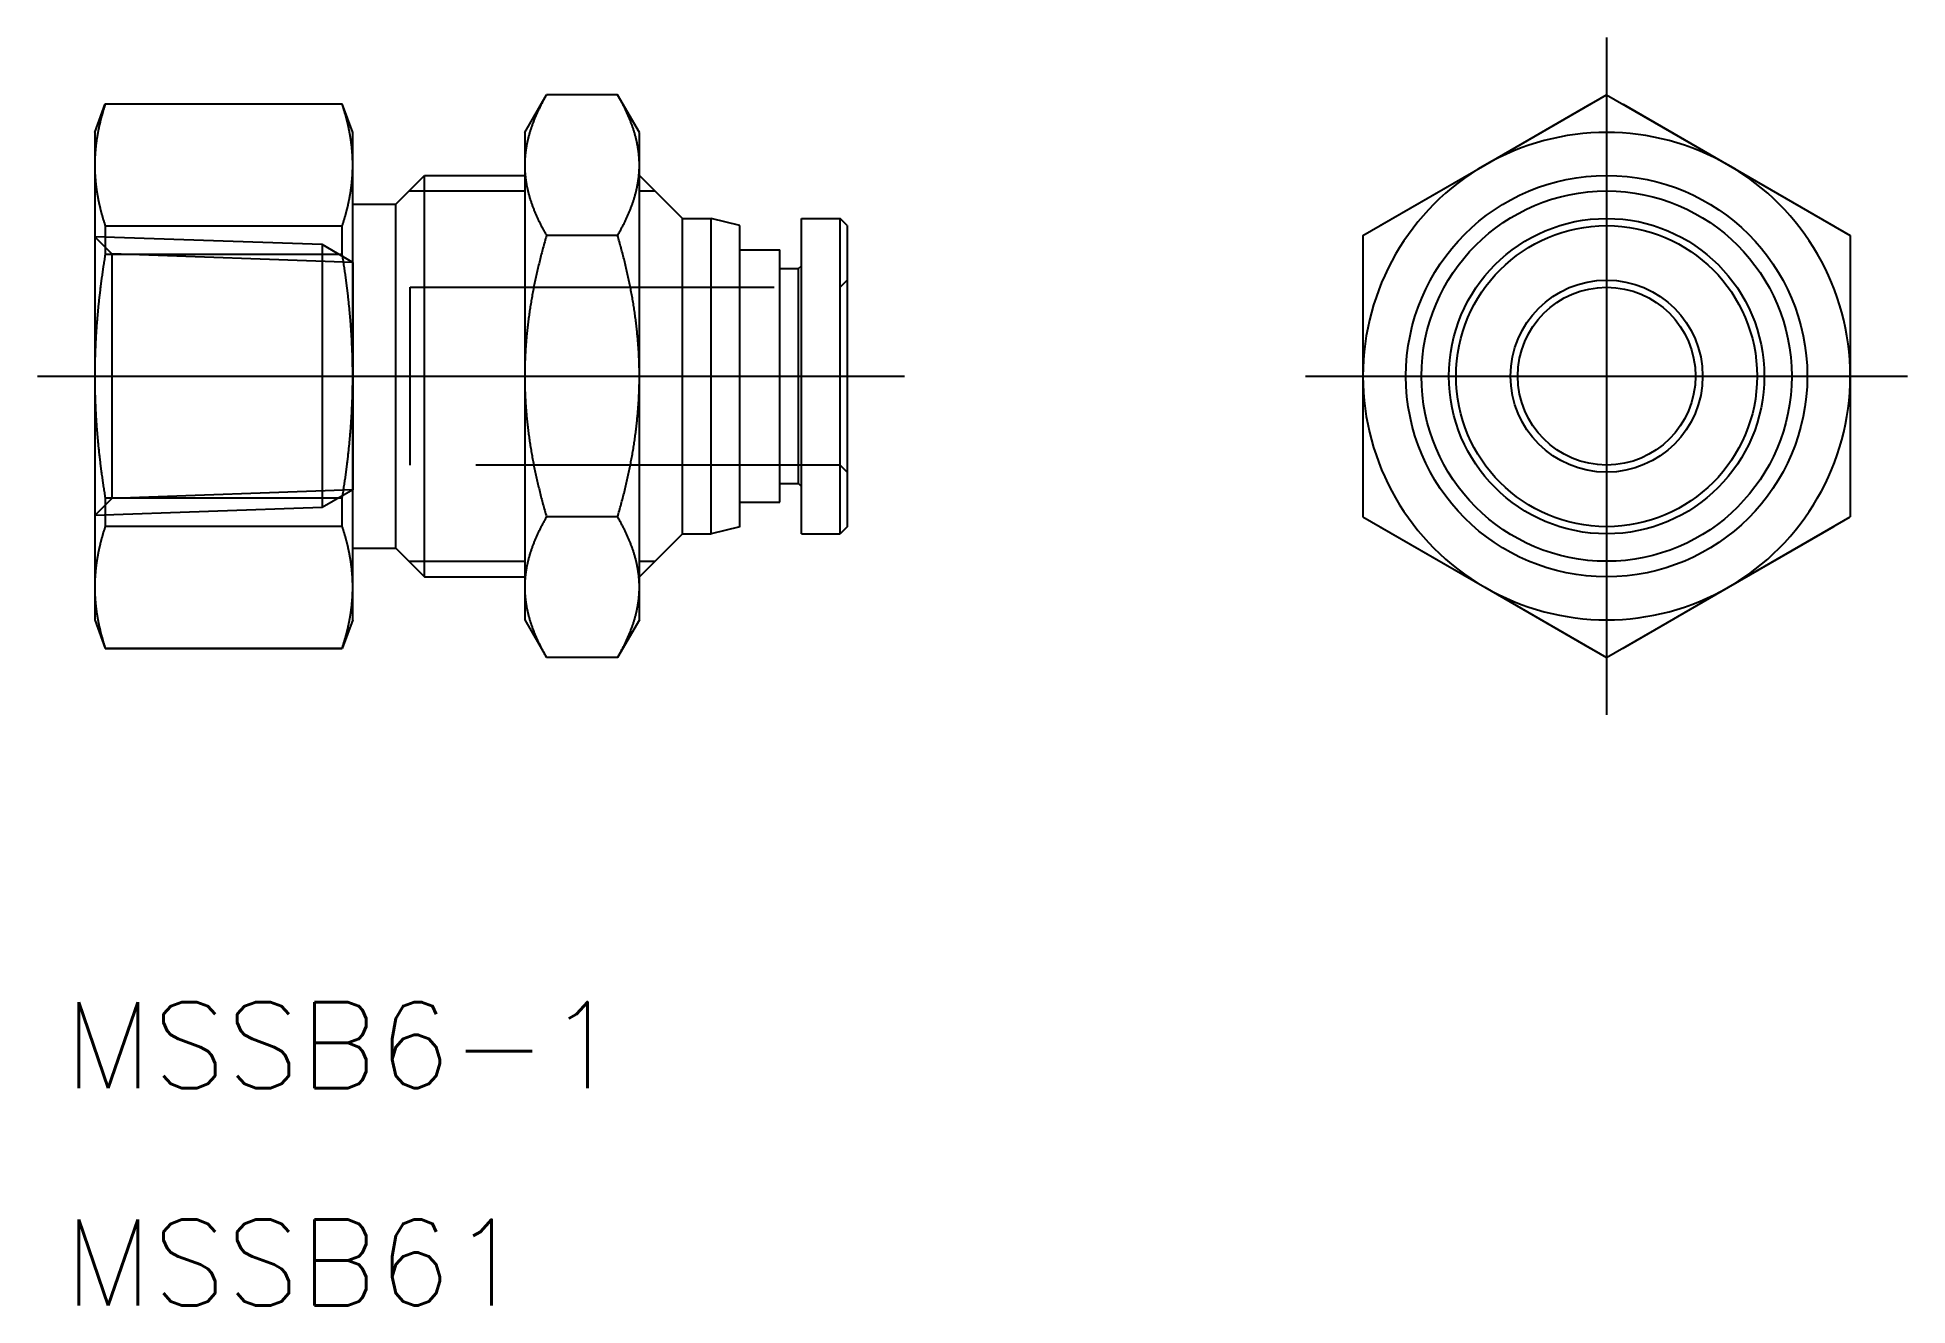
# Model space of a CAD drawing. Extents: x -2 to 63.2, y -32.4 to 11.8.
import ezdxf

# ---------------------------------------------------------------- set-up
doc = ezdxf.new("R2010")
doc.units = 0
doc.linetypes.add('CENTER', pattern=[50.8, 31.75, -6.35, 6.35, -6.35])
doc.linetypes.add('DASHED', pattern=[19.05, 12.7, -6.35])
doc.layers.get('0').update_dxf_attribs({"linetype": 'CONTINUOUS'})
doc.layers.add('CENTER', color=1, linetype='CENTER')
doc.styles.get("Standard").update_dxf_attribs({"font": 'txt.shx', "height": 3, "bigfont": 'bigfont.shx'})

msp = doc.modelspace()

# ---------------------------------------------------------------- texts
at = {"color": 7, "linetype": 'CONTINUOUS'}
for s, p in [('MSSB6-1', (-1.071, -24.83)), ('MSSB61', (-1.071, -32.418))]:
    msp.add_text(s, height=3, dxfattribs=at).set_placement(p)

# ---------------------------------------------------------------- linework, layer by layer
at = {"color": 7, "linetype": 'CONTINUOUS'}
for p, q in [((15, 8.5), (15.759, 9.815)), ((18.241, 9.815), (15.759, 9.815)), ((19, 8.5), (18.241, 9.815)), ((48.49, 7.361), (52.74, 9.815)), ((52.74, 9.815), (56.99, 7.361)), ((0, 8.5), (0.364, 9.5)), ((0.364, 9.5), (8.636, 9.5)), ((0.364, 9.5), (0.364, 9.483)), ((8.636, 9.483), (0.364, 9.483)), ((8.636, 9.483), (8.636, 9.5)), ((9, 8.5), (8.636, 9.5)), ((48.49, 7.361), (52.164, 9.483)), ((53.316, 9.483), (56.99, 7.361)), ((0, 8.5), (0, 7.361)), ((9, 7.361), (9, 8.5)), ((15, 8.5), (15, 7.361)), ((19, 7.361), (19, 8.5)), ((0, 7.361), (0, 0)), ((9, 0), (9, 7.361)), ((15, 7.361), (15, 0)), ((19, 0), (19, 7.361)), ((44.24, 4.907), (48.49, 7.361)), ((44.816, 5.24), (48.49, 7.361)), ((56.99, 7.361), (61.24, 4.907)), ((56.99, 7.361), (60.664, 5.24)), ((10.5, 6), (11.5, 7)), ((11.5, -7), (11.5, 7)), ((11.5, 7), (15, 7)), ((20.5, 5.5), (19, 7)), ((9, 6), (10.5, 6)), ((10.5, -6), (10.5, 6)), ((0.364, 5.24), (8.636, 5.24)), ((0.364, 5.24), (0.364, 4.243)), ((8.636, 4.243), (8.636, 5.24)), ((20.5, -5.5), (20.5, 5.5)), ((20.5, 5.5), (21.5, 5.5)), ((21.5, -5.5), (21.5, 5.5)), ((22.5, 5.25), (21.5, 5.5)), ((22.5, -5.25), (22.5, 5.25)), ((24.65, -5.5), (24.65, 5.5)), ((24.65, 5.5), (26, 5.5)), ((26, -5.5), (26, 5.5)), ((26.25, 5.25), (26, 5.5)), ((26.25, 5.25), (26.25, -5.25)), ((18.241, 4.907), (15.759, 4.907)), ((44.24, 4.907), (44.24, 0)), ((61.24, 4.907), (61.24, 0)), ((8.636, 4.243), (0.364, 4.243)), ((22.5, 4.4), (23.9, 4.4)), ((23.9, -4.4), (23.9, 4.4)), ((44.24, 4.243), (44.24, 0)), ((61.24, 4.243), (61.24, 0)), ((23.9, 3.75), (24.55, 3.75)), ((24.55, 3.75), (24.65, 3.85)), ((24.55, -3.75), (24.55, 3.75)), ((0, 0), (0, -7.361)), ((9, -7.361), (9, 0)), ((15, 0), (15, -7.361)), ((19, -7.361), (19, 0)), ((44.24, 0), (44.24, -4.907)), ((44.24, 0), (44.24, -4.243)), ((61.24, 0), (61.24, -4.907)), ((61.24, 0), (61.24, -4.243)), ((23.9, -3.75), (24.55, -3.75)), ((24.55, -3.75), (24.65, -3.85)), ((0.364, -4.243), (8.636, -4.243)), ((0.364, -4.243), (0.364, -5.24)), ((8.636, -5.24), (8.636, -4.243)), ((22.5, -4.4), (23.9, -4.4)), ((18.241, -4.907), (15.759, -4.907)), ((44.24, -4.907), (48.49, -7.361)), ((56.99, -7.361), (61.24, -4.907)), ((8.636, -5.24), (0.364, -5.24)), ((20.5, -5.5), (19, -7)), ((20.5, -5.5), (21.5, -5.5)), ((22.5, -5.25), (21.5, -5.5)), ((24.65, -5.5), (26, -5.5)), ((26.25, -5.25), (26, -5.5)), ((44.816, -5.24), (48.49, -7.361)), ((56.99, -7.361), (60.664, -5.24)), ((9, -6), (10.5, -6)), ((10.5, -6), (11.5, -7)), ((11.5, -7), (15, -7)), ((0, -7.361), (0, -8.5)), ((9, -8.5), (9, -7.361)), ((15, -7.361), (15, -8.5)), ((19, -8.5), (19, -7.361)), ((48.49, -7.361), (52.74, -9.815)), ((48.49, -7.361), (52.164, -9.483)), ((52.74, -9.815), (56.99, -7.361)), ((53.316, -9.483), (56.99, -7.361)), ((0, -8.5), (0.364, -9.5)), ((9, -8.5), (8.636, -9.5)), ((15, -8.5), (15.759, -9.815)), ((19, -8.5), (18.241, -9.815)), ((0.364, -9.483), (8.636, -9.483)), ((0.364, -9.483), (0.364, -9.5)), ((0.364, -9.5), (8.636, -9.5)), ((8.636, -9.5), (8.636, -9.483)), ((18.241, -9.815), (15.759, -9.815))]:
    msp.add_line(p, q, dxfattribs=at)
at = {"color": 3, "linetype": 'CONTINUOUS'}
for p, q in [((10.959, 6.458), (15, 6.458)), ((19, 6.458), (19.541, 6.458)), ((10.959, -6.458), (15, -6.458)), ((19, -6.458), (19.541, -6.458))]:
    msp.add_line(p, q, dxfattribs=at)
at = {"color": 3, "linetype": 'DASHED'}
for p, q in [((7.929, 4.587), (0, 4.864)), ((0, 4.864), (0.602, 4.262)), ((7.929, 4.587), (7.929, -4.587)), ((9, 3.969), (7.929, 4.587)), ((9, 3.969), (0.602, 4.262)), ((0.602, 4.262), (0.602, -4.262)), ((9, 3.969), (9, -3.969)), ((26, 3.1), (26.25, 3.35)), ((11, 3.1), (26, 3.1)), ((11, -3.1), (11, 3.1)), ((26, -3.1), (11, -3.1)), ((26.25, -3.35), (26, -3.1)), ((0, -4.864), (0.602, -4.262)), ((9, -3.969), (0.602, -4.262)), ((9, -3.969), (7.929, -4.587)), ((7.929, -4.587), (0, -4.864))]:
    msp.add_line(p, q, dxfattribs=at)
at = {"color": 7}
for points in [[(15.759, 9.815, 0), (15.743, 9.787, 0), (15.727, 9.759, 0), (15.711, 9.731, 0), (15.696, 9.704, 0), (15.681, 9.676, 0), (15.665, 9.648, 0), (15.65, 9.621, 0), (15.636, 9.593, 0), (15.621, 9.566, 0), (15.607, 9.539, 0), (15.592, 9.512, 0), (15.578, 9.485, 0), (15.565, 9.458, 0), (15.551, 9.431, 0), (15.537, 9.404, 0), (15.524, 9.377, 0), (15.511, 9.35, 0), (15.498, 9.323, 0), (15.485, 9.297, 0), (15.472, 9.27, 0), (15.46, 9.244, 0), (15.447, 9.217, 0), (15.435, 9.191, 0), (15.423, 9.164, 0), (15.412, 9.138, 0), (15.4, 9.112, 0), (15.389, 9.086, 0), (15.377, 9.06, 0), (15.366, 9.033, 0), (15.355, 9.007, 0), (15.345, 8.981, 0), (15.334, 8.955, 0), (15.323, 8.93, 0), (15.313, 8.904, 0), (15.303, 8.878, 0), (15.293, 8.852, 0), (15.283, 8.826, 0), (15.274, 8.801, 0), (15.264, 8.775, 0), (15.255, 8.749, 0), (15.246, 8.724, 0), (15.237, 8.698, 0), (15.228, 8.673, 0), (15.22, 8.647, 0), (15.211, 8.622, 0), (15.203, 8.596, 0), (15.195, 8.571, 0), (15.187, 8.546, 0), (15.179, 8.52, 0), (15.172, 8.495, 0), (15.164, 8.47, 0), (15.157, 8.444, 0), (15.15, 8.419, 0), (15.143, 8.394, 0), (15.136, 8.369, 0), (15.129, 8.344, 0), (15.123, 8.318, 0), (15.117, 8.293, 0), (15.111, 8.268, 0), (15.104, 8.243, 0), (15.099, 8.218, 0), (15.093, 8.193, 0), (15.088, 8.168, 0), (15.082, 8.142, 0), (15.077, 8.117, 0), (15.072, 8.092, 0), (15.067, 8.067, 0), (15.063, 8.042, 0), (15.058, 8.017, 0), (15.054, 7.992, 0), (15.05, 7.967, 0), (15.046, 7.942, 0), (15.042, 7.917, 0), (15.038, 7.892, 0), (15.035, 7.867, 0), (15.031, 7.841, 0), (15.028, 7.816, 0), (15.025, 7.791, 0), (15.022, 7.766, 0), (15.02, 7.741, 0), (15.017, 7.716, 0), (15.015, 7.691, 0), (15.012, 7.665, 0), (15.011, 7.64, 0), (15.009, 7.615, 0), (15.007, 7.59, 0), (15.006, 7.564, 0), (15.004, 7.539, 0), (15.003, 7.514, 0), (15.002, 7.488, 0), (15.001, 7.463, 0), (15.001, 7.438, 0), (15, 7.412, 0), (15, 7.387, 0), (15, 7.361, 0)], [(19, 7.361, 0), (19, 7.387, 0), (19, 7.412, 0), (18.999, 7.438, 0), (18.999, 7.463, 0), (18.998, 7.488, 0), (18.997, 7.514, 0), (18.996, 7.539, 0), (18.994, 7.564, 0), (18.993, 7.59, 0), (18.991, 7.615, 0), (18.989, 7.64, 0), (18.988, 7.665, 0), (18.985, 7.691, 0), (18.983, 7.716, 0), (18.98, 7.741, 0), (18.978, 7.766, 0), (18.975, 7.791, 0), (18.972, 7.816, 0), (18.969, 7.841, 0), (18.965, 7.867, 0), (18.962, 7.892, 0), (18.958, 7.917, 0), (18.954, 7.942, 0), (18.95, 7.967, 0), (18.946, 7.992, 0), (18.942, 8.017, 0), (18.937, 8.042, 0), (18.933, 8.067, 0), (18.928, 8.092, 0), (18.923, 8.117, 0), (18.918, 8.142, 0), (18.912, 8.168, 0), (18.907, 8.193, 0), (18.901, 8.218, 0), (18.895, 8.243, 0), (18.89, 8.268, 0), (18.883, 8.293, 0), (18.877, 8.318, 0), (18.871, 8.344, 0), (18.864, 8.369, 0), (18.857, 8.394, 0), (18.85, 8.419, 0), (18.843, 8.444, 0), (18.836, 8.47, 0), (18.828, 8.495, 0), (18.821, 8.52, 0), (18.813, 8.546, 0), (18.805, 8.571, 0), (18.797, 8.596, 0), (18.789, 8.622, 0), (18.78, 8.647, 0), (18.772, 8.673, 0), (18.763, 8.698, 0), (18.754, 8.724, 0), (18.745, 8.749, 0), (18.736, 8.775, 0), (18.726, 8.801, 0), (18.717, 8.826, 0), (18.707, 8.852, 0), (18.697, 8.878, 0), (18.687, 8.904, 0), (18.677, 8.93, 0), (18.666, 8.955, 0), (18.655, 8.981, 0), (18.645, 9.007, 0), (18.634, 9.033, 0), (18.623, 9.06, 0), (18.611, 9.086, 0), (18.6, 9.112, 0), (18.588, 9.138, 0), (18.577, 9.164, 0), (18.565, 9.191, 0), (18.552, 9.217, 0), (18.54, 9.244, 0), (18.528, 9.27, 0), (18.515, 9.297, 0), (18.502, 9.323, 0), (18.489, 9.35, 0), (18.476, 9.377, 0), (18.463, 9.404, 0), (18.449, 9.431, 0), (18.436, 9.458, 0), (18.422, 9.485, 0), (18.407, 9.512, 0), (18.393, 9.539, 0), (18.379, 9.566, 0), (18.364, 9.593, 0), (18.349, 9.621, 0), (18.334, 9.648, 0), (18.319, 9.676, 0), (18.304, 9.704, 0), (18.288, 9.731, 0), (18.273, 9.759, 0), (18.257, 9.787, 0), (18.241, 9.815, 0)], [(0.364, 9.483, 0), (0.356, 9.459, 0), (0.349, 9.436, 0), (0.342, 9.413, 0), (0.335, 9.39, 0), (0.327, 9.367, 0), (0.32, 9.344, 0), (0.313, 9.322, 0), (0.306, 9.299, 0), (0.299, 9.276, 0), (0.293, 9.253, 0), (0.286, 9.23, 0), (0.279, 9.208, 0), (0.273, 9.185, 0), (0.266, 9.162, 0), (0.26, 9.14, 0), (0.254, 9.117, 0), (0.247, 9.095, 0), (0.241, 9.072, 0), (0.235, 9.05, 0), (0.229, 9.027, 0), (0.223, 9.005, 0), (0.217, 8.982, 0), (0.212, 8.96, 0), (0.206, 8.938, 0), (0.2, 8.915, 0), (0.195, 8.893, 0), (0.189, 8.871, 0), (0.184, 8.848, 0), (0.179, 8.826, 0), (0.173, 8.804, 0), (0.168, 8.782, 0), (0.163, 8.759, 0), (0.158, 8.737, 0), (0.153, 8.715, 0), (0.148, 8.693, 0), (0.144, 8.671, 0), (0.139, 8.648, 0), (0.134, 8.626, 0), (0.13, 8.604, 0), (0.125, 8.582, 0), (0.121, 8.56, 0), (0.116, 8.538, 0), (0.112, 8.516, 0), (0.108, 8.494, 0), (0.104, 8.472, 0), (0.1, 8.45, 0), (0.096, 8.428, 0), (0.092, 8.406, 0), (0.088, 8.384, 0), (0.085, 8.362, 0), (0.081, 8.34, 0), (0.077, 8.318, 0), (0.074, 8.296, 0), (0.07, 8.274, 0), (0.067, 8.252, 0), (0.064, 8.23, 0), (0.061, 8.208, 0), (0.058, 8.186, 0), (0.055, 8.164, 0), (0.052, 8.142, 0), (0.049, 8.12, 0), (0.046, 8.097, 0), (0.043, 8.075, 0), (0.041, 8.053, 0), (0.038, 8.031, 0), (0.036, 8.009, 0), (0.033, 7.987, 0), (0.031, 7.965, 0), (0.029, 7.943, 0), (0.027, 7.921, 0), (0.025, 7.899, 0), (0.023, 7.877, 0), (0.021, 7.854, 0), (0.019, 7.832, 0), (0.017, 7.81, 0), (0.016, 7.788, 0), (0.014, 7.766, 0), (0.012, 7.743, 0), (0.011, 7.721, 0), (0.01, 7.699, 0), (0.009, 7.677, 0), (0.007, 7.654, 0), (0.006, 7.632, 0), (0.005, 7.609, 0), (0.004, 7.587, 0), (0.004, 7.565, 0), (0.003, 7.542, 0), (0.002, 7.52, 0), (0.002, 7.497, 0), (0.001, 7.475, 0), (0.001, 7.452, 0), (0, 7.429, 0), (0, 7.407, 0), (0, 7.384, 0), (0, 7.361, 0)], [(9, 7.361, 0), (9, 7.383, 0), (9, 7.405, 0), (9, 7.428, 0), (8.999, 7.45, 0), (8.999, 7.472, 0), (8.998, 7.494, 0), (8.998, 7.516, 0), (8.997, 7.538, 0), (8.997, 7.56, 0), (8.996, 7.582, 0), (8.995, 7.604, 0), (8.994, 7.625, 0), (8.993, 7.647, 0), (8.992, 7.669, 0), (8.991, 7.691, 0), (8.989, 7.713, 0), (8.988, 7.735, 0), (8.987, 7.757, 0), (8.985, 7.779, 0), (8.984, 7.801, 0), (8.982, 7.822, 0), (8.98, 7.844, 0), (8.978, 7.866, 0), (8.976, 7.888, 0), (8.974, 7.91, 0), (8.972, 7.932, 0), (8.97, 7.954, 0), (8.968, 7.975, 0), (8.966, 7.997, 0), (8.963, 8.019, 0), (8.961, 8.041, 0), (8.958, 8.063, 0), (8.956, 8.085, 0), (8.953, 8.106, 0), (8.95, 8.128, 0), (8.947, 8.15, 0), (8.944, 8.172, 0), (8.941, 8.194, 0), (8.938, 8.216, 0), (8.935, 8.238, 0), (8.932, 8.26, 0), (8.928, 8.282, 0), (8.925, 8.304, 0), (8.921, 8.326, 0), (8.918, 8.347, 0), (8.914, 8.369, 0), (8.91, 8.391, 0), (8.907, 8.414, 0), (8.903, 8.436, 0), (8.899, 8.458, 0), (8.895, 8.48, 0), (8.891, 8.502, 0), (8.886, 8.524, 0), (8.882, 8.546, 0), (8.878, 8.568, 0), (8.873, 8.59, 0), (8.869, 8.613, 0), (8.864, 8.635, 0), (8.859, 8.657, 0), (8.855, 8.679, 0), (8.85, 8.702, 0), (8.845, 8.724, 0), (8.84, 8.746, 0), (8.835, 8.769, 0), (8.83, 8.791, 0), (8.824, 8.814, 0), (8.819, 8.836, 0), (8.814, 8.859, 0), (8.808, 8.881, 0), (8.803, 8.904, 0), (8.797, 8.926, 0), (8.791, 8.949, 0), (8.785, 8.972, 0), (8.779, 8.995, 0), (8.773, 9.017, 0), (8.767, 9.04, 0), (8.761, 9.063, 0), (8.755, 9.086, 0), (8.749, 9.109, 0), (8.742, 9.132, 0), (8.736, 9.155, 0), (8.729, 9.178, 0), (8.723, 9.201, 0), (8.716, 9.224, 0), (8.709, 9.248, 0), (8.702, 9.271, 0), (8.695, 9.294, 0), (8.688, 9.317, 0), (8.681, 9.341, 0), (8.674, 9.364, 0), (8.666, 9.388, 0), (8.659, 9.411, 0), (8.651, 9.435, 0), (8.644, 9.459, 0), (8.636, 9.483, 0)], [(0, 7.361, 0), (0, 7.338, 0), (0, 7.316, 0), (0, 7.293, 0), (0.001, 7.27, 0), (0.001, 7.248, 0), (0.002, 7.225, 0), (0.002, 7.203, 0), (0.003, 7.18, 0), (0.004, 7.158, 0), (0.004, 7.135, 0), (0.005, 7.113, 0), (0.006, 7.091, 0), (0.007, 7.068, 0), (0.009, 7.046, 0), (0.01, 7.024, 0), (0.011, 7.001, 0), (0.012, 6.979, 0), (0.014, 6.957, 0), (0.016, 6.935, 0), (0.017, 6.912, 0), (0.019, 6.89, 0), (0.021, 6.868, 0), (0.023, 6.846, 0), (0.025, 6.824, 0), (0.027, 6.802, 0), (0.029, 6.779, 0), (0.031, 6.757, 0), (0.033, 6.735, 0), (0.036, 6.713, 0), (0.038, 6.691, 0), (0.041, 6.669, 0), (0.043, 6.647, 0), (0.046, 6.625, 0), (0.049, 6.603, 0), (0.052, 6.581, 0), (0.055, 6.559, 0), (0.058, 6.537, 0), (0.061, 6.515, 0), (0.064, 6.493, 0), (0.067, 6.471, 0), (0.07, 6.449, 0), (0.074, 6.427, 0), (0.077, 6.405, 0), (0.081, 6.383, 0), (0.085, 6.361, 0), (0.088, 6.339, 0), (0.092, 6.317, 0), (0.096, 6.295, 0), (0.1, 6.273, 0), (0.104, 6.251, 0), (0.108, 6.229, 0), (0.112, 6.206, 0), (0.116, 6.184, 0), (0.121, 6.162, 0), (0.125, 6.14, 0), (0.13, 6.118, 0), (0.134, 6.096, 0), (0.139, 6.074, 0), (0.144, 6.052, 0), (0.148, 6.03, 0), (0.153, 6.008, 0), (0.158, 5.985, 0), (0.163, 5.963, 0), (0.168, 5.941, 0), (0.173, 5.919, 0), (0.179, 5.896, 0), (0.184, 5.874, 0), (0.189, 5.852, 0), (0.195, 5.83, 0), (0.2, 5.807, 0), (0.206, 5.785, 0), (0.212, 5.763, 0), (0.217, 5.74, 0), (0.223, 5.718, 0), (0.229, 5.695, 0), (0.235, 5.673, 0), (0.241, 5.65, 0), (0.247, 5.628, 0), (0.254, 5.605, 0), (0.26, 5.583, 0), (0.266, 5.56, 0), (0.273, 5.537, 0), (0.279, 5.515, 0), (0.286, 5.492, 0), (0.293, 5.469, 0), (0.299, 5.447, 0), (0.306, 5.424, 0), (0.313, 5.401, 0), (0.32, 5.378, 0), (0.327, 5.355, 0), (0.335, 5.332, 0), (0.342, 5.309, 0), (0.349, 5.286, 0), (0.356, 5.263, 0), (0.364, 5.24, 0)], [(8.636, 5.24, 0), (8.644, 5.264, 0), (8.651, 5.287, 0), (8.659, 5.311, 0), (8.666, 5.335, 0), (8.674, 5.358, 0), (8.681, 5.382, 0), (8.688, 5.405, 0), (8.695, 5.428, 0), (8.702, 5.452, 0), (8.709, 5.475, 0), (8.716, 5.498, 0), (8.723, 5.521, 0), (8.729, 5.544, 0), (8.736, 5.567, 0), (8.742, 5.591, 0), (8.749, 5.614, 0), (8.755, 5.636, 0), (8.761, 5.659, 0), (8.767, 5.682, 0), (8.773, 5.705, 0), (8.779, 5.728, 0), (8.785, 5.751, 0), (8.791, 5.773, 0), (8.797, 5.796, 0), (8.803, 5.819, 0), (8.808, 5.841, 0), (8.814, 5.864, 0), (8.819, 5.886, 0), (8.824, 5.909, 0), (8.83, 5.931, 0), (8.835, 5.954, 0), (8.84, 5.976, 0), (8.845, 5.998, 0), (8.85, 6.021, 0), (8.855, 6.043, 0), (8.859, 6.065, 0), (8.864, 6.088, 0), (8.869, 6.11, 0), (8.873, 6.132, 0), (8.878, 6.154, 0), (8.882, 6.176, 0), (8.886, 6.199, 0), (8.891, 6.221, 0), (8.895, 6.243, 0), (8.899, 6.265, 0), (8.903, 6.287, 0), (8.907, 6.309, 0), (8.91, 6.331, 0), (8.914, 6.353, 0), (8.918, 6.375, 0), (8.921, 6.397, 0), (8.925, 6.419, 0), (8.928, 6.441, 0), (8.932, 6.463, 0), (8.935, 6.485, 0), (8.938, 6.507, 0), (8.941, 6.528, 0), (8.944, 6.55, 0), (8.947, 6.572, 0), (8.95, 6.594, 0), (8.953, 6.616, 0), (8.956, 6.638, 0), (8.958, 6.66, 0), (8.961, 6.682, 0), (8.963, 6.703, 0), (8.966, 6.725, 0), (8.968, 6.747, 0), (8.97, 6.769, 0), (8.972, 6.791, 0), (8.974, 6.813, 0), (8.976, 6.834, 0), (8.978, 6.856, 0), (8.98, 6.878, 0), (8.982, 6.9, 0), (8.984, 6.922, 0), (8.985, 6.944, 0), (8.987, 6.966, 0), (8.988, 6.987, 0), (8.989, 7.009, 0), (8.991, 7.031, 0), (8.992, 7.053, 0), (8.993, 7.075, 0), (8.994, 7.097, 0), (8.995, 7.119, 0), (8.996, 7.141, 0), (8.997, 7.163, 0), (8.997, 7.185, 0), (8.998, 7.207, 0), (8.998, 7.229, 0), (8.999, 7.251, 0), (8.999, 7.273, 0), (9, 7.295, 0), (9, 7.317, 0), (9, 7.339, 0), (9, 7.361, 0)], [(15, 7.361, 0), (15, 7.336, 0), (15, 7.31, 0), (15.001, 7.285, 0), (15.001, 7.259, 0), (15.002, 7.234, 0), (15.003, 7.209, 0), (15.004, 7.183, 0), (15.006, 7.158, 0), (15.007, 7.133, 0), (15.009, 7.108, 0), (15.011, 7.082, 0), (15.012, 7.057, 0), (15.015, 7.032, 0), (15.017, 7.007, 0), (15.02, 6.982, 0), (15.022, 6.956, 0), (15.025, 6.931, 0), (15.028, 6.906, 0), (15.031, 6.881, 0), (15.035, 6.856, 0), (15.038, 6.831, 0), (15.042, 6.806, 0), (15.046, 6.781, 0), (15.05, 6.756, 0), (15.054, 6.73, 0), (15.058, 6.705, 0), (15.063, 6.68, 0), (15.067, 6.655, 0), (15.072, 6.63, 0), (15.077, 6.605, 0), (15.082, 6.58, 0), (15.088, 6.555, 0), (15.093, 6.53, 0), (15.099, 6.505, 0), (15.104, 6.479, 0), (15.111, 6.454, 0), (15.117, 6.429, 0), (15.123, 6.404, 0), (15.129, 6.379, 0), (15.136, 6.354, 0), (15.143, 6.328, 0), (15.15, 6.303, 0), (15.157, 6.278, 0), (15.164, 6.253, 0), (15.172, 6.227, 0), (15.179, 6.202, 0), (15.187, 6.177, 0), (15.195, 6.151, 0), (15.203, 6.126, 0), (15.211, 6.101, 0), (15.22, 6.075, 0), (15.228, 6.05, 0), (15.237, 6.024, 0), (15.246, 5.999, 0), (15.255, 5.973, 0), (15.264, 5.947, 0), (15.274, 5.922, 0), (15.283, 5.896, 0), (15.293, 5.87, 0), (15.303, 5.845, 0), (15.313, 5.819, 0), (15.323, 5.793, 0), (15.334, 5.767, 0), (15.345, 5.741, 0), (15.355, 5.715, 0), (15.366, 5.689, 0), (15.377, 5.663, 0), (15.389, 5.637, 0), (15.4, 5.611, 0), (15.412, 5.584, 0), (15.423, 5.558, 0), (15.435, 5.532, 0), (15.447, 5.505, 0), (15.46, 5.479, 0), (15.472, 5.452, 0), (15.485, 5.426, 0), (15.498, 5.399, 0), (15.511, 5.372, 0), (15.524, 5.346, 0), (15.537, 5.319, 0), (15.551, 5.292, 0), (15.565, 5.265, 0), (15.578, 5.238, 0), (15.592, 5.211, 0), (15.607, 5.184, 0), (15.621, 5.156, 0), (15.636, 5.129, 0), (15.65, 5.102, 0), (15.665, 5.074, 0), (15.681, 5.047, 0), (15.696, 5.019, 0), (15.711, 4.991, 0), (15.727, 4.963, 0), (15.743, 4.935, 0), (15.759, 4.907, 0)], [(18.241, 4.907, 0), (18.257, 4.935, 0), (18.273, 4.963, 0), (18.288, 4.991, 0), (18.304, 5.019, 0), (18.319, 5.047, 0), (18.334, 5.074, 0), (18.349, 5.102, 0), (18.364, 5.129, 0), (18.379, 5.156, 0), (18.393, 5.184, 0), (18.407, 5.211, 0), (18.422, 5.238, 0), (18.436, 5.265, 0), (18.449, 5.292, 0), (18.463, 5.319, 0), (18.476, 5.346, 0), (18.489, 5.372, 0), (18.502, 5.399, 0), (18.515, 5.426, 0), (18.528, 5.452, 0), (18.54, 5.479, 0), (18.552, 5.505, 0), (18.565, 5.532, 0), (18.577, 5.558, 0), (18.588, 5.584, 0), (18.6, 5.611, 0), (18.611, 5.637, 0), (18.623, 5.663, 0), (18.634, 5.689, 0), (18.645, 5.715, 0), (18.655, 5.741, 0), (18.666, 5.767, 0), (18.677, 5.793, 0), (18.687, 5.819, 0), (18.697, 5.845, 0), (18.707, 5.87, 0), (18.717, 5.896, 0), (18.726, 5.922, 0), (18.736, 5.947, 0), (18.745, 5.973, 0), (18.754, 5.999, 0), (18.763, 6.024, 0), (18.772, 6.05, 0), (18.78, 6.075, 0), (18.789, 6.101, 0), (18.797, 6.126, 0), (18.805, 6.151, 0), (18.813, 6.177, 0), (18.821, 6.202, 0), (18.828, 6.227, 0), (18.836, 6.253, 0), (18.843, 6.278, 0), (18.85, 6.303, 0), (18.857, 6.328, 0), (18.864, 6.354, 0), (18.871, 6.379, 0), (18.877, 6.404, 0), (18.883, 6.429, 0), (18.89, 6.454, 0), (18.895, 6.479, 0), (18.901, 6.505, 0), (18.907, 6.53, 0), (18.912, 6.555, 0), (18.918, 6.58, 0), (18.923, 6.605, 0), (18.928, 6.63, 0), (18.933, 6.655, 0), (18.937, 6.68, 0), (18.942, 6.705, 0), (18.946, 6.73, 0), (18.95, 6.756, 0), (18.954, 6.781, 0), (18.958, 6.806, 0), (18.962, 6.831, 0), (18.965, 6.856, 0), (18.969, 6.881, 0), (18.972, 6.906, 0), (18.975, 6.931, 0), (18.978, 6.956, 0), (18.98, 6.982, 0), (18.983, 7.007, 0), (18.985, 7.032, 0), (18.988, 7.057, 0), (18.989, 7.082, 0), (18.991, 7.108, 0), (18.993, 7.133, 0), (18.994, 7.158, 0), (18.996, 7.183, 0), (18.997, 7.209, 0), (18.998, 7.234, 0), (18.999, 7.259, 0), (18.999, 7.285, 0), (19, 7.31, 0), (19, 7.336, 0), (19, 7.361, 0)], [(15.759, 4.907, 0), (15.743, 4.852, 0), (15.727, 4.796, 0), (15.711, 4.74, 0), (15.696, 4.685, 0), (15.681, 4.629, 0), (15.665, 4.574, 0), (15.65, 4.519, 0), (15.636, 4.464, 0), (15.621, 4.41, 0), (15.607, 4.355, 0), (15.592, 4.301, 0), (15.578, 4.247, 0), (15.565, 4.193, 0), (15.551, 4.139, 0), (15.537, 4.085, 0), (15.524, 4.031, 0), (15.511, 3.978, 0), (15.498, 3.924, 0), (15.485, 3.871, 0), (15.472, 3.818, 0), (15.46, 3.765, 0), (15.447, 3.712, 0), (15.435, 3.659, 0), (15.423, 3.606, 0), (15.412, 3.554, 0), (15.4, 3.501, 0), (15.389, 3.449, 0), (15.377, 3.397, 0), (15.366, 3.344, 0), (15.355, 3.292, 0), (15.345, 3.24, 0), (15.334, 3.189, 0), (15.323, 3.137, 0), (15.313, 3.085, 0), (15.303, 3.033, 0), (15.293, 2.982, 0), (15.283, 2.93, 0), (15.274, 2.879, 0), (15.264, 2.828, 0), (15.255, 2.776, 0), (15.246, 2.725, 0), (15.237, 2.674, 0), (15.228, 2.623, 0), (15.22, 2.572, 0), (15.211, 2.521, 0), (15.203, 2.47, 0), (15.195, 2.42, 0), (15.187, 2.369, 0), (15.179, 2.318, 0), (15.172, 2.268, 0), (15.164, 2.217, 0), (15.157, 2.166, 0), (15.15, 2.116, 0), (15.143, 2.066, 0), (15.136, 2.015, 0), (15.129, 1.965, 0), (15.123, 1.914, 0), (15.117, 1.864, 0), (15.111, 1.814, 0), (15.104, 1.763, 0), (15.099, 1.713, 0), (15.093, 1.663, 0), (15.088, 1.613, 0), (15.082, 1.563, 0), (15.077, 1.512, 0), (15.072, 1.462, 0), (15.067, 1.412, 0), (15.063, 1.362, 0), (15.058, 1.312, 0), (15.054, 1.262, 0), (15.05, 1.211, 0), (15.046, 1.161, 0), (15.042, 1.111, 0), (15.038, 1.061, 0), (15.035, 1.011, 0), (15.031, 0.96, 0), (15.028, 0.91, 0), (15.025, 0.86, 0), (15.022, 0.81, 0), (15.02, 0.759, 0), (15.017, 0.709, 0), (15.015, 0.659, 0), (15.012, 0.608, 0), (15.011, 0.558, 0), (15.009, 0.507, 0), (15.007, 0.457, 0), (15.006, 0.406, 0), (15.004, 0.356, 0), (15.003, 0.305, 0), (15.002, 0.254, 0), (15.001, 0.204, 0), (15.001, 0.153, 0), (15, 0.102, 0), (15, 0.051, 0), (15, 0, 0)], [(19, 0, 0), (19, 0.051, 0), (19, 0.102, 0), (18.999, 0.153, 0), (18.999, 0.204, 0), (18.998, 0.254, 0), (18.997, 0.305, 0), (18.996, 0.356, 0), (18.994, 0.406, 0), (18.993, 0.457, 0), (18.991, 0.507, 0), (18.989, 0.558, 0), (18.988, 0.608, 0), (18.985, 0.659, 0), (18.983, 0.709, 0), (18.98, 0.759, 0), (18.978, 0.81, 0), (18.975, 0.86, 0), (18.972, 0.91, 0), (18.969, 0.96, 0), (18.965, 1.011, 0), (18.962, 1.061, 0), (18.958, 1.111, 0), (18.954, 1.161, 0), (18.95, 1.211, 0), (18.946, 1.262, 0), (18.942, 1.312, 0), (18.937, 1.362, 0), (18.933, 1.412, 0), (18.928, 1.462, 0), (18.923, 1.512, 0), (18.918, 1.563, 0), (18.912, 1.613, 0), (18.907, 1.663, 0), (18.901, 1.713, 0), (18.895, 1.763, 0), (18.89, 1.814, 0), (18.883, 1.864, 0), (18.877, 1.914, 0), (18.871, 1.965, 0), (18.864, 2.015, 0), (18.857, 2.066, 0), (18.85, 2.116, 0), (18.843, 2.166, 0), (18.836, 2.217, 0), (18.828, 2.268, 0), (18.821, 2.318, 0), (18.813, 2.369, 0), (18.805, 2.42, 0), (18.797, 2.47, 0), (18.789, 2.521, 0), (18.78, 2.572, 0), (18.772, 2.623, 0), (18.763, 2.674, 0), (18.754, 2.725, 0), (18.745, 2.776, 0), (18.736, 2.828, 0), (18.726, 2.879, 0), (18.717, 2.93, 0), (18.707, 2.982, 0), (18.697, 3.033, 0), (18.687, 3.085, 0), (18.677, 3.137, 0), (18.666, 3.189, 0), (18.655, 3.24, 0), (18.645, 3.292, 0), (18.634, 3.344, 0), (18.623, 3.397, 0), (18.611, 3.449, 0), (18.6, 3.501, 0), (18.588, 3.554, 0), (18.577, 3.606, 0), (18.565, 3.659, 0), (18.552, 3.712, 0), (18.54, 3.765, 0), (18.528, 3.818, 0), (18.515, 3.871, 0), (18.502, 3.924, 0), (18.489, 3.978, 0), (18.476, 4.031, 0), (18.463, 4.085, 0), (18.449, 4.139, 0), (18.436, 4.193, 0), (18.422, 4.247, 0), (18.407, 4.301, 0), (18.393, 4.355, 0), (18.379, 4.41, 0), (18.364, 4.464, 0), (18.349, 4.519, 0), (18.334, 4.574, 0), (18.319, 4.629, 0), (18.304, 4.685, 0), (18.288, 4.74, 0), (18.273, 4.796, 0), (18.257, 4.852, 0), (18.241, 4.907, 0)], [(0.364, 4.243, 0), (0.356, 4.196, 0), (0.349, 4.15, 0), (0.342, 4.104, 0), (0.335, 4.058, 0), (0.327, 4.012, 0), (0.32, 3.966, 0), (0.313, 3.921, 0), (0.306, 3.875, 0), (0.299, 3.829, 0), (0.293, 3.784, 0), (0.286, 3.738, 0), (0.279, 3.693, 0), (0.273, 3.648, 0), (0.266, 3.602, 0), (0.26, 3.557, 0), (0.254, 3.512, 0), (0.247, 3.467, 0), (0.241, 3.422, 0), (0.235, 3.377, 0), (0.229, 3.332, 0), (0.223, 3.287, 0), (0.217, 3.242, 0), (0.212, 3.197, 0), (0.206, 3.153, 0), (0.2, 3.108, 0), (0.195, 3.063, 0), (0.189, 3.019, 0), (0.184, 2.974, 0), (0.179, 2.93, 0), (0.173, 2.885, 0), (0.168, 2.841, 0), (0.163, 2.796, 0), (0.158, 2.752, 0), (0.153, 2.707, 0), (0.148, 2.663, 0), (0.144, 2.619, 0), (0.139, 2.575, 0), (0.134, 2.53, 0), (0.13, 2.486, 0), (0.125, 2.442, 0), (0.121, 2.398, 0), (0.116, 2.354, 0), (0.112, 2.309, 0), (0.108, 2.265, 0), (0.104, 2.221, 0), (0.1, 2.177, 0), (0.096, 2.133, 0), (0.092, 2.089, 0), (0.088, 2.045, 0), (0.085, 2.001, 0), (0.081, 1.957, 0), (0.077, 1.913, 0), (0.074, 1.869, 0), (0.07, 1.825, 0), (0.067, 1.781, 0), (0.064, 1.737, 0), (0.061, 1.693, 0), (0.058, 1.649, 0), (0.055, 1.605, 0), (0.052, 1.561, 0), (0.049, 1.517, 0), (0.046, 1.473, 0), (0.043, 1.428, 0), (0.041, 1.384, 0), (0.038, 1.34, 0), (0.036, 1.296, 0), (0.033, 1.252, 0), (0.031, 1.208, 0), (0.029, 1.164, 0), (0.027, 1.119, 0), (0.025, 1.075, 0), (0.023, 1.031, 0), (0.021, 0.986, 0), (0.019, 0.942, 0), (0.017, 0.898, 0), (0.016, 0.853, 0), (0.014, 0.809, 0), (0.012, 0.764, 0), (0.011, 0.72, 0), (0.01, 0.675, 0), (0.009, 0.631, 0), (0.007, 0.586, 0), (0.006, 0.541, 0), (0.005, 0.496, 0), (0.004, 0.452, 0), (0.004, 0.407, 0), (0.003, 0.362, 0), (0.002, 0.317, 0), (0.002, 0.272, 0), (0.001, 0.227, 0), (0.001, 0.181, 0), (0, 0.136, 0), (0, 0.091, 0), (0, 0.045, 0), (0, 0, 0)], [(9, 0, 0), (9, 0.044, 0), (9, 0.088, 0), (9, 0.133, 0), (8.999, 0.177, 0), (8.999, 0.221, 0), (8.998, 0.265, 0), (8.998, 0.309, 0), (8.997, 0.353, 0), (8.997, 0.397, 0), (8.996, 0.441, 0), (8.995, 0.485, 0), (8.994, 0.529, 0), (8.993, 0.572, 0), (8.992, 0.616, 0), (8.991, 0.66, 0), (8.989, 0.704, 0), (8.988, 0.748, 0), (8.987, 0.791, 0), (8.985, 0.835, 0), (8.984, 0.879, 0), (8.982, 0.922, 0), (8.98, 0.966, 0), (8.978, 1.01, 0), (8.976, 1.054, 0), (8.974, 1.097, 0), (8.972, 1.141, 0), (8.97, 1.185, 0), (8.968, 1.228, 0), (8.966, 1.272, 0), (8.963, 1.316, 0), (8.961, 1.359, 0), (8.958, 1.403, 0), (8.956, 1.447, 0), (8.953, 1.49, 0), (8.95, 1.534, 0), (8.947, 1.578, 0), (8.944, 1.622, 0), (8.941, 1.665, 0), (8.938, 1.709, 0), (8.935, 1.753, 0), (8.932, 1.797, 0), (8.928, 1.841, 0), (8.925, 1.885, 0), (8.921, 1.929, 0), (8.918, 1.973, 0), (8.914, 2.017, 0), (8.91, 2.061, 0), (8.907, 2.105, 0), (8.903, 2.149, 0), (8.899, 2.193, 0), (8.895, 2.237, 0), (8.891, 2.281, 0), (8.886, 2.325, 0), (8.882, 2.37, 0), (8.878, 2.414, 0), (8.873, 2.458, 0), (8.869, 2.503, 0), (8.864, 2.547, 0), (8.859, 2.592, 0), (8.855, 2.636, 0), (8.85, 2.681, 0), (8.845, 2.726, 0), (8.84, 2.77, 0), (8.835, 2.815, 0), (8.83, 2.86, 0), (8.824, 2.905, 0), (8.819, 2.95, 0), (8.814, 2.995, 0), (8.808, 3.04, 0), (8.803, 3.085, 0), (8.797, 3.131, 0), (8.791, 3.176, 0), (8.785, 3.221, 0), (8.779, 3.267, 0), (8.773, 3.312, 0), (8.767, 3.358, 0), (8.761, 3.404, 0), (8.755, 3.45, 0), (8.749, 3.495, 0), (8.742, 3.541, 0), (8.736, 3.587, 0), (8.729, 3.634, 0), (8.723, 3.68, 0), (8.716, 3.726, 0), (8.709, 3.773, 0), (8.702, 3.819, 0), (8.695, 3.866, 0), (8.688, 3.913, 0), (8.681, 3.959, 0), (8.674, 4.006, 0), (8.666, 4.053, 0), (8.659, 4.101, 0), (8.651, 4.148, 0), (8.644, 4.195, 0), (8.636, 4.243, 0)], [(15, 0, 0), (15, -0.051, 0), (15, -0.102, 0), (15.001, -0.153, 0), (15.001, -0.204, 0), (15.002, -0.254, 0), (15.003, -0.305, 0), (15.004, -0.356, 0), (15.006, -0.406, 0), (15.007, -0.457, 0), (15.009, -0.507, 0), (15.011, -0.558, 0), (15.012, -0.608, 0), (15.015, -0.659, 0), (15.017, -0.709, 0), (15.02, -0.759, 0), (15.022, -0.81, 0), (15.025, -0.86, 0), (15.028, -0.91, 0), (15.031, -0.96, 0), (15.035, -1.011, 0), (15.038, -1.061, 0), (15.042, -1.111, 0), (15.046, -1.161, 0), (15.05, -1.211, 0), (15.054, -1.262, 0), (15.058, -1.312, 0), (15.063, -1.362, 0), (15.067, -1.412, 0), (15.072, -1.462, 0), (15.077, -1.512, 0), (15.082, -1.563, 0), (15.088, -1.613, 0), (15.093, -1.663, 0), (15.099, -1.713, 0), (15.104, -1.763, 0), (15.111, -1.814, 0), (15.117, -1.864, 0), (15.123, -1.914, 0), (15.129, -1.965, 0), (15.136, -2.015, 0), (15.143, -2.066, 0), (15.15, -2.116, 0), (15.157, -2.166, 0), (15.164, -2.217, 0), (15.172, -2.268, 0), (15.179, -2.318, 0), (15.187, -2.369, 0), (15.195, -2.42, 0), (15.203, -2.47, 0), (15.211, -2.521, 0), (15.22, -2.572, 0), (15.228, -2.623, 0), (15.237, -2.674, 0), (15.246, -2.725, 0), (15.255, -2.776, 0), (15.264, -2.828, 0), (15.274, -2.879, 0), (15.283, -2.93, 0), (15.293, -2.982, 0), (15.303, -3.033, 0), (15.313, -3.085, 0), (15.323, -3.137, 0), (15.334, -3.189, 0), (15.345, -3.24, 0), (15.355, -3.292, 0), (15.366, -3.344, 0), (15.377, -3.397, 0), (15.389, -3.449, 0), (15.4, -3.501, 0), (15.412, -3.554, 0), (15.423, -3.606, 0), (15.435, -3.659, 0), (15.447, -3.712, 0), (15.46, -3.765, 0), (15.472, -3.818, 0), (15.485, -3.871, 0), (15.498, -3.924, 0), (15.511, -3.978, 0), (15.524, -4.031, 0), (15.537, -4.085, 0), (15.551, -4.139, 0), (15.565, -4.193, 0), (15.578, -4.247, 0), (15.592, -4.301, 0), (15.607, -4.355, 0), (15.621, -4.41, 0), (15.636, -4.464, 0), (15.65, -4.519, 0), (15.665, -4.574, 0), (15.681, -4.629, 0), (15.696, -4.685, 0), (15.711, -4.74, 0), (15.727, -4.796, 0), (15.743, -4.852, 0), (15.759, -4.907, 0)], [(0, 0, 0), (0, -0.045, 0), (0, -0.091, 0), (0, -0.136, 0), (0.001, -0.181, 0), (0.001, -0.227, 0), (0.002, -0.272, 0), (0.002, -0.317, 0), (0.003, -0.362, 0), (0.004, -0.407, 0), (0.004, -0.452, 0), (0.005, -0.496, 0), (0.006, -0.541, 0), (0.007, -0.586, 0), (0.009, -0.631, 0), (0.01, -0.675, 0), (0.011, -0.72, 0), (0.012, -0.764, 0), (0.014, -0.809, 0), (0.016, -0.853, 0), (0.017, -0.898, 0), (0.019, -0.942, 0), (0.021, -0.986, 0), (0.023, -1.031, 0), (0.025, -1.075, 0), (0.027, -1.119, 0), (0.029, -1.164, 0), (0.031, -1.208, 0), (0.033, -1.252, 0), (0.036, -1.296, 0), (0.038, -1.34, 0), (0.041, -1.384, 0), (0.043, -1.428, 0), (0.046, -1.473, 0), (0.049, -1.517, 0), (0.052, -1.561, 0), (0.055, -1.605, 0), (0.058, -1.649, 0), (0.061, -1.693, 0), (0.064, -1.737, 0), (0.067, -1.781, 0), (0.07, -1.825, 0), (0.074, -1.869, 0), (0.077, -1.913, 0), (0.081, -1.957, 0), (0.085, -2.001, 0), (0.088, -2.045, 0), (0.092, -2.089, 0), (0.096, -2.133, 0), (0.1, -2.177, 0), (0.104, -2.221, 0), (0.108, -2.265, 0), (0.112, -2.309, 0), (0.116, -2.354, 0), (0.121, -2.398, 0), (0.125, -2.442, 0), (0.13, -2.486, 0), (0.134, -2.53, 0), (0.139, -2.575, 0), (0.144, -2.619, 0), (0.148, -2.663, 0), (0.153, -2.707, 0), (0.158, -2.752, 0), (0.163, -2.796, 0), (0.168, -2.841, 0), (0.173, -2.885, 0), (0.179, -2.93, 0), (0.184, -2.974, 0), (0.189, -3.019, 0), (0.195, -3.063, 0), (0.2, -3.108, 0), (0.206, -3.153, 0), (0.212, -3.197, 0), (0.217, -3.242, 0), (0.223, -3.287, 0), (0.229, -3.332, 0), (0.235, -3.377, 0), (0.241, -3.422, 0), (0.247, -3.467, 0), (0.254, -3.512, 0), (0.26, -3.557, 0), (0.266, -3.602, 0), (0.273, -3.648, 0), (0.279, -3.693, 0), (0.286, -3.738, 0), (0.293, -3.784, 0), (0.299, -3.829, 0), (0.306, -3.875, 0), (0.313, -3.921, 0), (0.32, -3.966, 0), (0.327, -4.012, 0), (0.335, -4.058, 0), (0.342, -4.104, 0), (0.349, -4.15, 0), (0.356, -4.196, 0), (0.364, -4.243, 0)], [(8.636, -4.243, 0), (8.644, -4.195, 0), (8.651, -4.148, 0), (8.659, -4.101, 0), (8.666, -4.053, 0), (8.674, -4.006, 0), (8.681, -3.959, 0), (8.688, -3.913, 0), (8.695, -3.866, 0), (8.702, -3.819, 0), (8.709, -3.773, 0), (8.716, -3.726, 0), (8.723, -3.68, 0), (8.729, -3.634, 0), (8.736, -3.587, 0), (8.742, -3.541, 0), (8.749, -3.495, 0), (8.755, -3.45, 0), (8.761, -3.404, 0), (8.767, -3.358, 0), (8.773, -3.312, 0), (8.779, -3.267, 0), (8.785, -3.221, 0), (8.791, -3.176, 0), (8.797, -3.131, 0), (8.803, -3.085, 0), (8.808, -3.04, 0), (8.814, -2.995, 0), (8.819, -2.95, 0), (8.824, -2.905, 0), (8.83, -2.86, 0), (8.835, -2.815, 0), (8.84, -2.77, 0), (8.845, -2.726, 0), (8.85, -2.681, 0), (8.855, -2.636, 0), (8.859, -2.592, 0), (8.864, -2.547, 0), (8.869, -2.503, 0), (8.873, -2.458, 0), (8.878, -2.414, 0), (8.882, -2.37, 0), (8.886, -2.325, 0), (8.891, -2.281, 0), (8.895, -2.237, 0), (8.899, -2.193, 0), (8.903, -2.149, 0), (8.907, -2.105, 0), (8.91, -2.061, 0), (8.914, -2.017, 0), (8.918, -1.973, 0), (8.921, -1.929, 0), (8.925, -1.885, 0), (8.928, -1.841, 0), (8.932, -1.797, 0), (8.935, -1.753, 0), (8.938, -1.709, 0), (8.941, -1.665, 0), (8.944, -1.622, 0), (8.947, -1.578, 0), (8.95, -1.534, 0), (8.953, -1.49, 0), (8.956, -1.447, 0), (8.958, -1.403, 0), (8.961, -1.359, 0), (8.963, -1.316, 0), (8.966, -1.272, 0), (8.968, -1.228, 0), (8.97, -1.185, 0), (8.972, -1.141, 0), (8.974, -1.097, 0), (8.976, -1.054, 0), (8.978, -1.01, 0), (8.98, -0.966, 0), (8.982, -0.922, 0), (8.984, -0.879, 0), (8.985, -0.835, 0), (8.987, -0.791, 0), (8.988, -0.748, 0), (8.989, -0.704, 0), (8.991, -0.66, 0), (8.992, -0.616, 0), (8.993, -0.572, 0), (8.994, -0.529, 0), (8.995, -0.485, 0), (8.996, -0.441, 0), (8.997, -0.397, 0), (8.997, -0.353, 0), (8.998, -0.309, 0), (8.998, -0.265, 0), (8.999, -0.221, 0), (8.999, -0.177, 0), (9, -0.133, 0), (9, -0.088, 0), (9, -0.044, 0), (9, 0, 0)], [(18.241, -4.907, 0), (18.257, -4.852, 0), (18.273, -4.796, 0), (18.288, -4.74, 0), (18.304, -4.685, 0), (18.319, -4.629, 0), (18.334, -4.574, 0), (18.349, -4.519, 0), (18.364, -4.464, 0), (18.379, -4.41, 0), (18.393, -4.355, 0), (18.407, -4.301, 0), (18.422, -4.247, 0), (18.436, -4.193, 0), (18.449, -4.139, 0), (18.463, -4.085, 0), (18.476, -4.031, 0), (18.489, -3.978, 0), (18.502, -3.924, 0), (18.515, -3.871, 0), (18.528, -3.818, 0), (18.54, -3.765, 0), (18.552, -3.712, 0), (18.565, -3.659, 0), (18.577, -3.606, 0), (18.588, -3.554, 0), (18.6, -3.501, 0), (18.611, -3.449, 0), (18.623, -3.397, 0), (18.634, -3.344, 0), (18.645, -3.292, 0), (18.655, -3.24, 0), (18.666, -3.189, 0), (18.677, -3.137, 0), (18.687, -3.085, 0), (18.697, -3.033, 0), (18.707, -2.982, 0), (18.717, -2.93, 0), (18.726, -2.879, 0), (18.736, -2.828, 0), (18.745, -2.776, 0), (18.754, -2.725, 0), (18.763, -2.674, 0), (18.772, -2.623, 0), (18.78, -2.572, 0), (18.789, -2.521, 0), (18.797, -2.47, 0), (18.805, -2.42, 0), (18.813, -2.369, 0), (18.821, -2.318, 0), (18.828, -2.268, 0), (18.836, -2.217, 0), (18.843, -2.166, 0), (18.85, -2.116, 0), (18.857, -2.066, 0), (18.864, -2.015, 0), (18.871, -1.965, 0), (18.877, -1.914, 0), (18.883, -1.864, 0), (18.89, -1.814, 0), (18.895, -1.763, 0), (18.901, -1.713, 0), (18.907, -1.663, 0), (18.912, -1.613, 0), (18.918, -1.563, 0), (18.923, -1.512, 0), (18.928, -1.462, 0), (18.933, -1.412, 0), (18.937, -1.362, 0), (18.942, -1.312, 0), (18.946, -1.262, 0), (18.95, -1.211, 0), (18.954, -1.161, 0), (18.958, -1.111, 0), (18.962, -1.061, 0), (18.965, -1.011, 0), (18.969, -0.96, 0), (18.972, -0.91, 0), (18.975, -0.86, 0), (18.978, -0.81, 0), (18.98, -0.759, 0), (18.983, -0.709, 0), (18.985, -0.659, 0), (18.988, -0.608, 0), (18.989, -0.558, 0), (18.991, -0.507, 0), (18.993, -0.457, 0), (18.994, -0.406, 0), (18.996, -0.356, 0), (18.997, -0.305, 0), (18.998, -0.254, 0), (18.999, -0.204, 0), (18.999, -0.153, 0), (19, -0.102, 0), (19, -0.051, 0), (19, 0, 0)], [(15.759, -4.907, 0), (15.743, -4.935, 0), (15.727, -4.963, 0), (15.711, -4.991, 0), (15.696, -5.019, 0), (15.681, -5.047, 0), (15.665, -5.074, 0), (15.65, -5.102, 0), (15.636, -5.129, 0), (15.621, -5.156, 0), (15.607, -5.184, 0), (15.592, -5.211, 0), (15.578, -5.238, 0), (15.565, -5.265, 0), (15.551, -5.292, 0), (15.537, -5.319, 0), (15.524, -5.346, 0), (15.511, -5.372, 0), (15.498, -5.399, 0), (15.485, -5.426, 0), (15.472, -5.452, 0), (15.46, -5.479, 0), (15.447, -5.505, 0), (15.435, -5.532, 0), (15.423, -5.558, 0), (15.412, -5.584, 0), (15.4, -5.611, 0), (15.389, -5.637, 0), (15.377, -5.663, 0), (15.366, -5.689, 0), (15.355, -5.715, 0), (15.345, -5.741, 0), (15.334, -5.767, 0), (15.323, -5.793, 0), (15.313, -5.819, 0), (15.303, -5.845, 0), (15.293, -5.87, 0), (15.283, -5.896, 0), (15.274, -5.922, 0), (15.264, -5.947, 0), (15.255, -5.973, 0), (15.246, -5.999, 0), (15.237, -6.024, 0), (15.228, -6.05, 0), (15.22, -6.075, 0), (15.211, -6.101, 0), (15.203, -6.126, 0), (15.195, -6.151, 0), (15.187, -6.177, 0), (15.179, -6.202, 0), (15.172, -6.227, 0), (15.164, -6.253, 0), (15.157, -6.278, 0), (15.15, -6.303, 0), (15.143, -6.328, 0), (15.136, -6.354, 0), (15.129, -6.379, 0), (15.123, -6.404, 0), (15.117, -6.429, 0), (15.111, -6.454, 0), (15.104, -6.479, 0), (15.099, -6.505, 0), (15.093, -6.53, 0), (15.088, -6.555, 0), (15.082, -6.58, 0), (15.077, -6.605, 0), (15.072, -6.63, 0), (15.067, -6.655, 0), (15.063, -6.68, 0), (15.058, -6.705, 0), (15.054, -6.73, 0), (15.05, -6.756, 0), (15.046, -6.781, 0), (15.042, -6.806, 0), (15.038, -6.831, 0), (15.035, -6.856, 0), (15.031, -6.881, 0), (15.028, -6.906, 0), (15.025, -6.931, 0), (15.022, -6.956, 0), (15.02, -6.982, 0), (15.017, -7.007, 0), (15.015, -7.032, 0), (15.012, -7.057, 0), (15.011, -7.082, 0), (15.009, -7.108, 0), (15.007, -7.133, 0), (15.006, -7.158, 0), (15.004, -7.183, 0), (15.003, -7.209, 0), (15.002, -7.234, 0), (15.001, -7.259, 0), (15.001, -7.285, 0), (15, -7.31, 0), (15, -7.336, 0), (15, -7.361, 0)], [(19, -7.361, 0), (19, -7.336, 0), (19, -7.31, 0), (18.999, -7.285, 0), (18.999, -7.259, 0), (18.998, -7.234, 0), (18.997, -7.209, 0), (18.996, -7.183, 0), (18.994, -7.158, 0), (18.993, -7.133, 0), (18.991, -7.108, 0), (18.989, -7.082, 0), (18.988, -7.057, 0), (18.985, -7.032, 0), (18.983, -7.007, 0), (18.98, -6.982, 0), (18.978, -6.956, 0), (18.975, -6.931, 0), (18.972, -6.906, 0), (18.969, -6.881, 0), (18.965, -6.856, 0), (18.962, -6.831, 0), (18.958, -6.806, 0), (18.954, -6.781, 0), (18.95, -6.756, 0), (18.946, -6.73, 0), (18.942, -6.705, 0), (18.937, -6.68, 0), (18.933, -6.655, 0), (18.928, -6.63, 0), (18.923, -6.605, 0), (18.918, -6.58, 0), (18.912, -6.555, 0), (18.907, -6.53, 0), (18.901, -6.505, 0), (18.895, -6.479, 0), (18.89, -6.454, 0), (18.883, -6.429, 0), (18.877, -6.404, 0), (18.871, -6.379, 0), (18.864, -6.354, 0), (18.857, -6.328, 0), (18.85, -6.303, 0), (18.843, -6.278, 0), (18.836, -6.253, 0), (18.828, -6.227, 0), (18.821, -6.202, 0), (18.813, -6.177, 0), (18.805, -6.151, 0), (18.797, -6.126, 0), (18.789, -6.101, 0), (18.78, -6.075, 0), (18.772, -6.05, 0), (18.763, -6.024, 0), (18.754, -5.999, 0), (18.745, -5.973, 0), (18.736, -5.947, 0), (18.726, -5.922, 0), (18.717, -5.896, 0), (18.707, -5.87, 0), (18.697, -5.845, 0), (18.687, -5.819, 0), (18.677, -5.793, 0), (18.666, -5.767, 0), (18.655, -5.741, 0), (18.645, -5.715, 0), (18.634, -5.689, 0), (18.623, -5.663, 0), (18.611, -5.637, 0), (18.6, -5.611, 0), (18.588, -5.584, 0), (18.577, -5.558, 0), (18.565, -5.532, 0), (18.552, -5.505, 0), (18.54, -5.479, 0), (18.528, -5.452, 0), (18.515, -5.426, 0), (18.502, -5.399, 0), (18.489, -5.372, 0), (18.476, -5.346, 0), (18.463, -5.319, 0), (18.449, -5.292, 0), (18.436, -5.265, 0), (18.422, -5.238, 0), (18.407, -5.211, 0), (18.393, -5.184, 0), (18.379, -5.156, 0), (18.364, -5.129, 0), (18.349, -5.102, 0), (18.334, -5.074, 0), (18.319, -5.047, 0), (18.304, -5.019, 0), (18.288, -4.991, 0), (18.273, -4.963, 0), (18.257, -4.935, 0), (18.241, -4.907, 0)], [(0.364, -5.24, 0), (0.356, -5.263, 0), (0.349, -5.286, 0), (0.342, -5.309, 0), (0.335, -5.332, 0), (0.327, -5.355, 0), (0.32, -5.378, 0), (0.313, -5.401, 0), (0.306, -5.424, 0), (0.299, -5.447, 0), (0.293, -5.469, 0), (0.286, -5.492, 0), (0.279, -5.515, 0), (0.273, -5.537, 0), (0.266, -5.56, 0), (0.26, -5.583, 0), (0.254, -5.605, 0), (0.247, -5.628, 0), (0.241, -5.65, 0), (0.235, -5.673, 0), (0.229, -5.695, 0), (0.223, -5.718, 0), (0.217, -5.74, 0), (0.212, -5.763, 0), (0.206, -5.785, 0), (0.2, -5.807, 0), (0.195, -5.83, 0), (0.189, -5.852, 0), (0.184, -5.874, 0), (0.179, -5.896, 0), (0.173, -5.919, 0), (0.168, -5.941, 0), (0.163, -5.963, 0), (0.158, -5.985, 0), (0.153, -6.008, 0), (0.148, -6.03, 0), (0.144, -6.052, 0), (0.139, -6.074, 0), (0.134, -6.096, 0), (0.13, -6.118, 0), (0.125, -6.14, 0), (0.121, -6.162, 0), (0.116, -6.184, 0), (0.112, -6.206, 0), (0.108, -6.229, 0), (0.104, -6.251, 0), (0.1, -6.273, 0), (0.096, -6.295, 0), (0.092, -6.317, 0), (0.088, -6.339, 0), (0.085, -6.361, 0), (0.081, -6.383, 0), (0.077, -6.405, 0), (0.074, -6.427, 0), (0.07, -6.449, 0), (0.067, -6.471, 0), (0.064, -6.493, 0), (0.061, -6.515, 0), (0.058, -6.537, 0), (0.055, -6.559, 0), (0.052, -6.581, 0), (0.049, -6.603, 0), (0.046, -6.625, 0), (0.043, -6.647, 0), (0.041, -6.669, 0), (0.038, -6.691, 0), (0.036, -6.713, 0), (0.033, -6.735, 0), (0.031, -6.757, 0), (0.029, -6.779, 0), (0.027, -6.802, 0), (0.025, -6.824, 0), (0.023, -6.846, 0), (0.021, -6.868, 0), (0.019, -6.89, 0), (0.017, -6.912, 0), (0.016, -6.935, 0), (0.014, -6.957, 0), (0.012, -6.979, 0), (0.011, -7.001, 0), (0.01, -7.024, 0), (0.009, -7.046, 0), (0.007, -7.068, 0), (0.006, -7.091, 0), (0.005, -7.113, 0), (0.004, -7.135, 0), (0.004, -7.158, 0), (0.003, -7.18, 0), (0.002, -7.203, 0), (0.002, -7.225, 0), (0.001, -7.248, 0), (0.001, -7.27, 0), (0, -7.293, 0), (0, -7.316, 0), (0, -7.338, 0), (0, -7.361, 0)], [(9, -7.361, 0), (9, -7.339, 0), (9, -7.317, 0), (9, -7.295, 0), (8.999, -7.273, 0), (8.999, -7.251, 0), (8.998, -7.229, 0), (8.998, -7.207, 0), (8.997, -7.185, 0), (8.997, -7.163, 0), (8.996, -7.141, 0), (8.995, -7.119, 0), (8.994, -7.097, 0), (8.993, -7.075, 0), (8.992, -7.053, 0), (8.991, -7.031, 0), (8.989, -7.009, 0), (8.988, -6.987, 0), (8.987, -6.966, 0), (8.985, -6.944, 0), (8.984, -6.922, 0), (8.982, -6.9, 0), (8.98, -6.878, 0), (8.978, -6.856, 0), (8.976, -6.834, 0), (8.974, -6.813, 0), (8.972, -6.791, 0), (8.97, -6.769, 0), (8.968, -6.747, 0), (8.966, -6.725, 0), (8.963, -6.703, 0), (8.961, -6.682, 0), (8.958, -6.66, 0), (8.956, -6.638, 0), (8.953, -6.616, 0), (8.95, -6.594, 0), (8.947, -6.572, 0), (8.944, -6.55, 0), (8.941, -6.528, 0), (8.938, -6.507, 0), (8.935, -6.485, 0), (8.932, -6.463, 0), (8.928, -6.441, 0), (8.925, -6.419, 0), (8.921, -6.397, 0), (8.918, -6.375, 0), (8.914, -6.353, 0), (8.91, -6.331, 0), (8.907, -6.309, 0), (8.903, -6.287, 0), (8.899, -6.265, 0), (8.895, -6.243, 0), (8.891, -6.221, 0), (8.886, -6.199, 0), (8.882, -6.176, 0), (8.878, -6.154, 0), (8.873, -6.132, 0), (8.869, -6.11, 0), (8.864, -6.088, 0), (8.859, -6.065, 0), (8.855, -6.043, 0), (8.85, -6.021, 0), (8.845, -5.998, 0), (8.84, -5.976, 0), (8.835, -5.954, 0), (8.83, -5.931, 0), (8.824, -5.909, 0), (8.819, -5.886, 0), (8.814, -5.864, 0), (8.808, -5.841, 0), (8.803, -5.819, 0), (8.797, -5.796, 0), (8.791, -5.773, 0), (8.785, -5.751, 0), (8.779, -5.728, 0), (8.773, -5.705, 0), (8.767, -5.682, 0), (8.761, -5.659, 0), (8.755, -5.636, 0), (8.749, -5.614, 0), (8.742, -5.591, 0), (8.736, -5.567, 0), (8.729, -5.544, 0), (8.723, -5.521, 0), (8.716, -5.498, 0), (8.709, -5.475, 0), (8.702, -5.452, 0), (8.695, -5.428, 0), (8.688, -5.405, 0), (8.681, -5.382, 0), (8.674, -5.358, 0), (8.666, -5.335, 0), (8.659, -5.311, 0), (8.651, -5.287, 0), (8.644, -5.264, 0), (8.636, -5.24, 0)], [(0, -7.361, 0), (0, -7.384, 0), (0, -7.407, 0), (0, -7.429, 0), (0.001, -7.452, 0), (0.001, -7.475, 0), (0.002, -7.497, 0), (0.002, -7.52, 0), (0.003, -7.542, 0), (0.004, -7.565, 0), (0.004, -7.587, 0), (0.005, -7.609, 0), (0.006, -7.632, 0), (0.007, -7.654, 0), (0.009, -7.677, 0), (0.01, -7.699, 0), (0.011, -7.721, 0), (0.012, -7.743, 0), (0.014, -7.766, 0), (0.016, -7.788, 0), (0.017, -7.81, 0), (0.019, -7.832, 0), (0.021, -7.854, 0), (0.023, -7.877, 0), (0.025, -7.899, 0), (0.027, -7.921, 0), (0.029, -7.943, 0), (0.031, -7.965, 0), (0.033, -7.987, 0), (0.036, -8.009, 0), (0.038, -8.031, 0), (0.041, -8.053, 0), (0.043, -8.075, 0), (0.046, -8.097, 0), (0.049, -8.12, 0), (0.052, -8.142, 0), (0.055, -8.164, 0), (0.058, -8.186, 0), (0.061, -8.208, 0), (0.064, -8.23, 0), (0.067, -8.252, 0), (0.07, -8.274, 0), (0.074, -8.296, 0), (0.077, -8.318, 0), (0.081, -8.34, 0), (0.085, -8.362, 0), (0.088, -8.384, 0), (0.092, -8.406, 0), (0.096, -8.428, 0), (0.1, -8.45, 0), (0.104, -8.472, 0), (0.108, -8.494, 0), (0.112, -8.516, 0), (0.116, -8.538, 0), (0.121, -8.56, 0), (0.125, -8.582, 0), (0.13, -8.604, 0), (0.134, -8.626, 0), (0.139, -8.648, 0), (0.144, -8.671, 0), (0.148, -8.693, 0), (0.153, -8.715, 0), (0.158, -8.737, 0), (0.163, -8.759, 0), (0.168, -8.782, 0), (0.173, -8.804, 0), (0.179, -8.826, 0), (0.184, -8.848, 0), (0.189, -8.871, 0), (0.195, -8.893, 0), (0.2, -8.915, 0), (0.206, -8.938, 0), (0.212, -8.96, 0), (0.217, -8.982, 0), (0.223, -9.005, 0), (0.229, -9.027, 0), (0.235, -9.05, 0), (0.241, -9.072, 0), (0.247, -9.095, 0), (0.254, -9.117, 0), (0.26, -9.14, 0), (0.266, -9.162, 0), (0.273, -9.185, 0), (0.279, -9.208, 0), (0.286, -9.23, 0), (0.293, -9.253, 0), (0.299, -9.276, 0), (0.306, -9.299, 0), (0.313, -9.322, 0), (0.32, -9.344, 0), (0.327, -9.367, 0), (0.335, -9.39, 0), (0.342, -9.413, 0), (0.349, -9.436, 0), (0.356, -9.459, 0), (0.364, -9.483, 0)], [(8.636, -9.483, 0), (8.644, -9.459, 0), (8.651, -9.435, 0), (8.659, -9.411, 0), (8.666, -9.388, 0), (8.674, -9.364, 0), (8.681, -9.341, 0), (8.688, -9.317, 0), (8.695, -9.294, 0), (8.702, -9.271, 0), (8.709, -9.248, 0), (8.716, -9.224, 0), (8.723, -9.201, 0), (8.729, -9.178, 0), (8.736, -9.155, 0), (8.742, -9.132, 0), (8.749, -9.109, 0), (8.755, -9.086, 0), (8.761, -9.063, 0), (8.767, -9.04, 0), (8.773, -9.017, 0), (8.779, -8.995, 0), (8.785, -8.972, 0), (8.791, -8.949, 0), (8.797, -8.926, 0), (8.803, -8.904, 0), (8.808, -8.881, 0), (8.814, -8.859, 0), (8.819, -8.836, 0), (8.824, -8.814, 0), (8.83, -8.791, 0), (8.835, -8.769, 0), (8.84, -8.746, 0), (8.845, -8.724, 0), (8.85, -8.702, 0), (8.855, -8.679, 0), (8.859, -8.657, 0), (8.864, -8.635, 0), (8.869, -8.613, 0), (8.873, -8.59, 0), (8.878, -8.568, 0), (8.882, -8.546, 0), (8.886, -8.524, 0), (8.891, -8.502, 0), (8.895, -8.48, 0), (8.899, -8.458, 0), (8.903, -8.436, 0), (8.907, -8.414, 0), (8.91, -8.391, 0), (8.914, -8.369, 0), (8.918, -8.347, 0), (8.921, -8.326, 0), (8.925, -8.304, 0), (8.928, -8.282, 0), (8.932, -8.26, 0), (8.935, -8.238, 0), (8.938, -8.216, 0), (8.941, -8.194, 0), (8.944, -8.172, 0), (8.947, -8.15, 0), (8.95, -8.128, 0), (8.953, -8.106, 0), (8.956, -8.085, 0), (8.958, -8.063, 0), (8.961, -8.041, 0), (8.963, -8.019, 0), (8.966, -7.997, 0), (8.968, -7.975, 0), (8.97, -7.954, 0), (8.972, -7.932, 0), (8.974, -7.91, 0), (8.976, -7.888, 0), (8.978, -7.866, 0), (8.98, -7.844, 0), (8.982, -7.822, 0), (8.984, -7.801, 0), (8.985, -7.779, 0), (8.987, -7.757, 0), (8.988, -7.735, 0), (8.989, -7.713, 0), (8.991, -7.691, 0), (8.992, -7.669, 0), (8.993, -7.647, 0), (8.994, -7.625, 0), (8.995, -7.604, 0), (8.996, -7.582, 0), (8.997, -7.56, 0), (8.997, -7.538, 0), (8.998, -7.516, 0), (8.998, -7.494, 0), (8.999, -7.472, 0), (8.999, -7.45, 0), (9, -7.428, 0), (9, -7.405, 0), (9, -7.383, 0), (9, -7.361, 0)], [(15, -7.361, 0), (15, -7.387, 0), (15, -7.412, 0), (15.001, -7.438, 0), (15.001, -7.463, 0), (15.002, -7.488, 0), (15.003, -7.514, 0), (15.004, -7.539, 0), (15.006, -7.564, 0), (15.007, -7.59, 0), (15.009, -7.615, 0), (15.011, -7.64, 0), (15.012, -7.665, 0), (15.015, -7.691, 0), (15.017, -7.716, 0), (15.02, -7.741, 0), (15.022, -7.766, 0), (15.025, -7.791, 0), (15.028, -7.816, 0), (15.031, -7.841, 0), (15.035, -7.867, 0), (15.038, -7.892, 0), (15.042, -7.917, 0), (15.046, -7.942, 0), (15.05, -7.967, 0), (15.054, -7.992, 0), (15.058, -8.017, 0), (15.063, -8.042, 0), (15.067, -8.067, 0), (15.072, -8.092, 0), (15.077, -8.117, 0), (15.082, -8.142, 0), (15.088, -8.168, 0), (15.093, -8.193, 0), (15.099, -8.218, 0), (15.104, -8.243, 0), (15.111, -8.268, 0), (15.117, -8.293, 0), (15.123, -8.318, 0), (15.129, -8.344, 0), (15.136, -8.369, 0), (15.143, -8.394, 0), (15.15, -8.419, 0), (15.157, -8.444, 0), (15.164, -8.47, 0), (15.172, -8.495, 0), (15.179, -8.52, 0), (15.187, -8.546, 0), (15.195, -8.571, 0), (15.203, -8.596, 0), (15.211, -8.622, 0), (15.22, -8.647, 0), (15.228, -8.673, 0), (15.237, -8.698, 0), (15.246, -8.724, 0), (15.255, -8.749, 0), (15.264, -8.775, 0), (15.274, -8.801, 0), (15.283, -8.826, 0), (15.293, -8.852, 0), (15.303, -8.878, 0), (15.313, -8.904, 0), (15.323, -8.93, 0), (15.334, -8.955, 0), (15.345, -8.981, 0), (15.355, -9.007, 0), (15.366, -9.033, 0), (15.377, -9.06, 0), (15.389, -9.086, 0), (15.4, -9.112, 0), (15.412, -9.138, 0), (15.423, -9.164, 0), (15.435, -9.191, 0), (15.447, -9.217, 0), (15.46, -9.244, 0), (15.472, -9.27, 0), (15.485, -9.297, 0), (15.498, -9.323, 0), (15.511, -9.35, 0), (15.524, -9.377, 0), (15.537, -9.404, 0), (15.551, -9.431, 0), (15.565, -9.458, 0), (15.578, -9.485, 0), (15.592, -9.512, 0), (15.607, -9.539, 0), (15.621, -9.566, 0), (15.636, -9.593, 0), (15.65, -9.621, 0), (15.665, -9.648, 0), (15.681, -9.676, 0), (15.696, -9.704, 0), (15.711, -9.731, 0), (15.727, -9.759, 0), (15.743, -9.787, 0), (15.759, -9.815, 0)], [(18.241, -9.815, 0), (18.257, -9.787, 0), (18.273, -9.759, 0), (18.288, -9.731, 0), (18.304, -9.704, 0), (18.319, -9.676, 0), (18.334, -9.648, 0), (18.349, -9.621, 0), (18.364, -9.593, 0), (18.379, -9.566, 0), (18.393, -9.539, 0), (18.407, -9.512, 0), (18.422, -9.485, 0), (18.436, -9.458, 0), (18.449, -9.431, 0), (18.463, -9.404, 0), (18.476, -9.377, 0), (18.489, -9.35, 0), (18.502, -9.323, 0), (18.515, -9.297, 0), (18.528, -9.27, 0), (18.54, -9.244, 0), (18.552, -9.217, 0), (18.565, -9.191, 0), (18.577, -9.164, 0), (18.588, -9.138, 0), (18.6, -9.112, 0), (18.611, -9.086, 0), (18.623, -9.06, 0), (18.634, -9.033, 0), (18.645, -9.007, 0), (18.655, -8.981, 0), (18.666, -8.955, 0), (18.677, -8.93, 0), (18.687, -8.904, 0), (18.697, -8.878, 0), (18.707, -8.852, 0), (18.717, -8.826, 0), (18.726, -8.801, 0), (18.736, -8.775, 0), (18.745, -8.749, 0), (18.754, -8.724, 0), (18.763, -8.698, 0), (18.772, -8.673, 0), (18.78, -8.647, 0), (18.789, -8.622, 0), (18.797, -8.596, 0), (18.805, -8.571, 0), (18.813, -8.546, 0), (18.821, -8.52, 0), (18.828, -8.495, 0), (18.836, -8.47, 0), (18.843, -8.444, 0), (18.85, -8.419, 0), (18.857, -8.394, 0), (18.864, -8.369, 0), (18.871, -8.344, 0), (18.877, -8.318, 0), (18.883, -8.293, 0), (18.89, -8.268, 0), (18.895, -8.243, 0), (18.901, -8.218, 0), (18.907, -8.193, 0), (18.912, -8.168, 0), (18.918, -8.142, 0), (18.923, -8.117, 0), (18.928, -8.092, 0), (18.933, -8.067, 0), (18.937, -8.042, 0), (18.942, -8.017, 0), (18.946, -7.992, 0), (18.95, -7.967, 0), (18.954, -7.942, 0), (18.958, -7.917, 0), (18.962, -7.892, 0), (18.965, -7.867, 0), (18.969, -7.841, 0), (18.972, -7.816, 0), (18.975, -7.791, 0), (18.978, -7.766, 0), (18.98, -7.741, 0), (18.983, -7.716, 0), (18.985, -7.691, 0), (18.988, -7.665, 0), (18.989, -7.64, 0), (18.991, -7.615, 0), (18.993, -7.59, 0), (18.994, -7.564, 0), (18.996, -7.539, 0), (18.997, -7.514, 0), (18.998, -7.488, 0), (18.999, -7.463, 0), (18.999, -7.438, 0), (19, -7.412, 0), (19, -7.387, 0), (19, -7.361, 0)]]:
    msp.add_polyline3d(points, dxfattribs=at)
at = {"color": 7, "linetype": 'CONTINUOUS'}
for radius in [7, 5.5, 5.25, 3.35, 3.1]:
    msp.add_circle((52.74, 0), radius, dxfattribs=at)
at = {"color": 3, "linetype": 'CONTINUOUS'}
msp.add_circle((52.74, 0), 6.458, dxfattribs=at)
at = {"color": 7, "linetype": 'CONTINUOUS'}
for start, end in [(60, 120), (120, 180), (0, 60), (180, 240), (300, 0), (240, 300)]:
    msp.add_arc((52.74, 0), 8.5, start, end, dxfattribs=at)
at = {"layer": 'CENTER', "color": 1, "linetype": 'CENTER'}
for p, q in [((52.74, 11.815), (52.74, -11.815)), ((-2, 0), (28.25, 0)), ((42.24, 0), (63.24, 0))]:
    msp.add_line(p, q, dxfattribs=at)

msp.set_redraw_order([(e.dxf.handle, doc.entitydb.next_handle()) for e in msp.query("TEXT MTEXT ATTDEF DIMENSION ARC_DIMENSION")])  # texts and dimensions are drawn at this point

doc.saveas('drawing.dxf')
